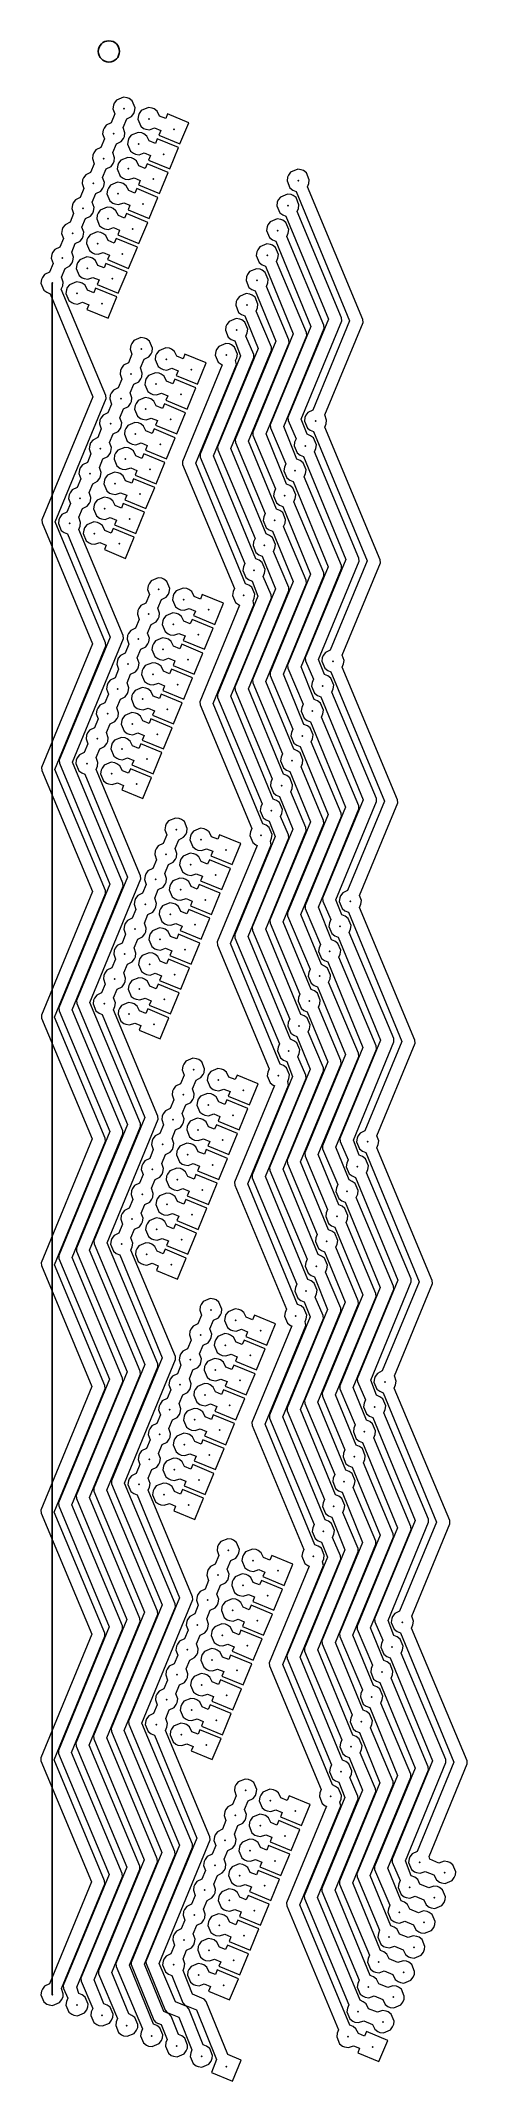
# Model space of a CAD drawing. Header units: millimetres. Extents: x 170 to 211, y 57 to 249.
import ezdxf

# ---------------------------------------------------------------- set-up
doc = ezdxf.new("R2010")
doc.units = ezdxf.units.MM
for name, color, linetype, lineweight, true_color in [('Default', 70, 'CONTINUOUS', 5, 0x7fff00), ('okvir', 7, 'CONTINUOUS', 25, 0x000000), ('tocke', 7, 'CONTINUOUS', 25, 0x000000)]:
    doc.layers.add(name, color=color, linetype=linetype, lineweight=lineweight, true_color=true_color)

msp = doc.modelspace()

# ---------------------------------------------------------------- linework, layer by layer
at = {"layer": 'Default'}
for points in [[(172.49, 64.8), (172.49, 64.8), (172.5, 65.06), (172.34, 65.55), (176.42, 75.45), (176.4, 75.73), (171.63, 87.13), (176.44, 98.79), (176.42, 99.08), (171.65, 110.48), (176.46, 122.14), (176.44, 122.43), (171.67, 133.83), (176.48, 145.49), (176.46, 145.77), (171.69, 157.18), (176.5, 168.84), (176.48, 169.12), (171.71, 180.53), (176.52, 192.19), (176.5, 192.47), (171.73, 203.88), (176.54, 215.54), (176.52, 215.82), (172.32, 225.84), (172.45, 226.16), (172.5, 226.5), (172.34, 226.98), (172.68, 227.8), (173.13, 228.03), (173.34, 228.31), (173.42, 228.5), (173.47, 228.85), (173.31, 229.33), (173.64, 230.15), (174.1, 230.38), (174.31, 230.66), (174.39, 230.85), (174.44, 231.2), (174.27, 231.68), (174.61, 232.5), (175.07, 232.72), (175.28, 233), (175.36, 233.2), (175.41, 233.54), (175.24, 234.03), (175.58, 234.85), (176.04, 235.07), (176.25, 235.35), (176.33, 235.55), (176.38, 235.89), (176.21, 236.37), (176.55, 237.2), (177.01, 237.42), (177.22, 237.7), (177.3, 237.9), (177.35, 238.24), (177.18, 238.72), (177.52, 239.54), (177.98, 239.77), (178.19, 240.05), (178.27, 240.24), (178.32, 240.59), (178.15, 241.07), (178.49, 241.89), (178.95, 242.11), (179.16, 242.4), (179.24, 242.59), (179.29, 242.94), (179.01, 243.6), (178.73, 243.81), (178.54, 243.89), (178.19, 243.94), (177.53, 243.66), (177.32, 243.38), (177.24, 243.19), (177.19, 242.84), (177.36, 242.36), (177.02, 241.54), (176.56, 241.32), (176.35, 241.03), (176.27, 240.84), (176.22, 240.49), (176.39, 240.01), (176.05, 239.19), (175.59, 238.97), (175.38, 238.69), (175.3, 238.49), (175.25, 238.15), (175.42, 237.66), (175.08, 236.84), (174.62, 236.62), (174.41, 236.34), (174.33, 236.14), (174.28, 235.8), (174.45, 235.32), (174.11, 234.49), (173.65, 234.27), (173.44, 233.99), (173.36, 233.8), (173.31, 233.45), (173.48, 232.97), (173.14, 232.15), (172.68, 231.92), (172.47, 231.64), (172.39, 231.45), (172.34, 231.1), (172.51, 230.62), (172.17, 229.8), (171.71, 229.58), (171.5, 229.3), (171.42, 229.1), (171.37, 228.75), (171.54, 228.27), (171.2, 227.45), (170.74, 227.23), (170.54, 226.95), (170.45, 226.75), (170.4, 226.41), (170.68, 225.74), (170.96, 225.54), (171.27, 225.41), (175.28, 215.69), (170.48, 204.07), (170.5, 203.79), (175.27, 192.38), (170.46, 180.72), (170.48, 180.44), (175.25, 169.03), (170.44, 157.37), (170.46, 157.09), (175.23, 145.69), (170.42, 134.02), (170.44, 133.74), (175.21, 122.34), (170.4, 110.68), (170.42, 110.39), (175.19, 98.99), (170.38, 87.33), (170.4, 87.04), (175.17, 75.64), (171.2, 66.01), (170.74, 65.79), (170.54, 65.51), (170.45, 65.31), (170.4, 64.97), (170.68, 64.31), (170.96, 64.1), (171.16, 64.02), (171.5, 63.97), (172.16, 64.24), (172.37, 64.52), (172.49, 64.8)], [(184.34, 241.54), (184.34, 241.54), (182.35, 242.36), (182.17, 241.93), (181.58, 242.17), (181.36, 242.63), (181.08, 242.84), (180.88, 242.92), (180.54, 242.97), (179.87, 242.69), (179.67, 242.41), (179.59, 242.22), (179.54, 241.87), (179.81, 241.21), (180.09, 241), (180.29, 240.92), (180.63, 240.87), (181.11, 241.04), (181.7, 240.79), (181.52, 240.36), (183.52, 239.54), (184.34, 241.54)], [(183.37, 239.19), (183.37, 239.19), (181.38, 240.01), (181.2, 239.58), (180.61, 239.82), (180.39, 240.28), (180.11, 240.49), (179.91, 240.57), (179.57, 240.62), (178.91, 240.35), (178.7, 240.07), (178.62, 239.87), (178.57, 239.52), (178.84, 238.86), (179.12, 238.65), (179.32, 238.57), (179.66, 238.52), (180.15, 238.69), (180.73, 238.45), (180.55, 238.02), (182.55, 237.19), (183.37, 239.19)], [(182.4, 236.84), (182.4, 236.84), (180.41, 237.66), (180.23, 237.23), (179.64, 237.48), (179.42, 237.93), (179.14, 238.14), (178.95, 238.22), (178.6, 238.27), (177.94, 238), (177.73, 237.72), (177.65, 237.52), (177.6, 237.18), (177.87, 236.51), (178.15, 236.31), (178.35, 236.22), (178.69, 236.17), (179.18, 236.34), (179.76, 236.1), (179.59, 235.67), (181.58, 234.85), (182.4, 236.84)], [(209.52, 76.3), (209.52, 76.3), (209.54, 76.57), (209.26, 77.23), (208.98, 77.44), (208.79, 77.52), (208.44, 77.57), (207.96, 77.4), (207.1, 77.76), (207.02, 78.02), (210.63, 86.74), (210.61, 87.03), (205.37, 99.54), (205.5, 99.85), (205.55, 100.2), (205.39, 100.68), (208.99, 109.4), (208.97, 109.69), (203.73, 122.2), (203.86, 122.51), (203.92, 122.86), (203.75, 123.34), (207.35, 132.06), (207.33, 132.35), (202.1, 144.86), (202.23, 145.17), (202.28, 145.52), (202.11, 146), (205.71, 154.72), (205.69, 155.01), (200.46, 167.52), (200.59, 167.83), (200.64, 168.17), (200.47, 168.66), (204.07, 177.38), (204.05, 177.67), (198.82, 190.18), (198.95, 190.49), (199, 190.83), (198.83, 191.32), (202.43, 200.04), (202.41, 200.32), (197.18, 212.83), (197.31, 213.15), (197.36, 213.49), (197.19, 213.97), (200.8, 222.7), (200.77, 222.98), (195.54, 235.49), (195.67, 235.81), (195.72, 236.15), (195.45, 236.82), (195.17, 237.02), (194.97, 237.1), (194.63, 237.15), (193.96, 236.88), (193.75, 236.6), (193.67, 236.4), (193.62, 236.06), (193.9, 235.39), (194.18, 235.19), (194.49, 235.06), (199.53, 222.86), (196.06, 214.44), (195.6, 214.22), (195.39, 213.94), (195.31, 213.74), (195.26, 213.4), (195.54, 212.73), (195.82, 212.53), (196.13, 212.4), (201.17, 200.2), (197.7, 191.78), (197.24, 191.56), (197.03, 191.28), (196.95, 191.08), (196.9, 190.74), (197.18, 190.08), (197.46, 189.87), (197.77, 189.74), (202.81, 177.54), (199.34, 169.12), (198.88, 168.9), (198.67, 168.62), (198.59, 168.42), (198.54, 168.08), (198.81, 167.42), (199.09, 167.21), (199.41, 167.08), (204.45, 154.88), (200.97, 146.46), (200.52, 146.24), (200.31, 145.96), (200.23, 145.77), (200.18, 145.42), (200.45, 144.76), (200.73, 144.55), (201.05, 144.42), (206.09, 132.22), (202.61, 123.81), (202.15, 123.58), (201.95, 123.3), (201.87, 123.11), (201.81, 122.76), (202.09, 122.1), (202.37, 121.89), (202.68, 121.76), (207.72, 109.56), (204.25, 101.15), (203.79, 100.92), (203.59, 100.64), (203.5, 100.45), (203.45, 100.1), (203.73, 99.44), (204.01, 99.23), (204.32, 99.1), (209.36, 86.9), (205.89, 78.49), (205.43, 78.26), (205.22, 77.98), (205.14, 77.79), (205.09, 77.44), (205.37, 76.78), (205.65, 76.57), (205.84, 76.49), (206.19, 76.44), (206.67, 76.61), (207.49, 76.27), (207.72, 75.81), (208, 75.6), (208.19, 75.52), (208.54, 75.47), (209.2, 75.75), (209.41, 76.03), (209.52, 76.3)], [(181.44, 234.49), (181.44, 234.49), (179.44, 235.32), (179.26, 234.89), (178.68, 235.13), (178.45, 235.59), (178.17, 235.79), (177.98, 235.88), (177.63, 235.93), (176.97, 235.65), (176.76, 235.37), (176.68, 235.17), (176.63, 234.83), (176.9, 234.17), (177.18, 233.96), (177.38, 233.88), (177.73, 233.83), (178.21, 233.99), (178.79, 233.75), (178.62, 233.32), (180.61, 232.5), (181.44, 234.49)], [(208.55, 73.95), (208.55, 73.95), (208.57, 74.22), (208.3, 74.88), (208.01, 75.09), (207.82, 75.17), (207.47, 75.22), (206.99, 75.06), (206.17, 75.39), (205.95, 75.85), (205.67, 76.06), (205.35, 76.19), (204.8, 77.61), (208.62, 86.88), (208.6, 87.17), (204.4, 97.19), (204.53, 97.5), (204.58, 97.85), (204.31, 98.51), (204.03, 98.72), (203.71, 98.85), (203.16, 100.27), (206.98, 109.54), (206.96, 109.83), (202.77, 119.85), (202.89, 120.16), (202.95, 120.51), (202.67, 121.17), (202.39, 121.38), (202.08, 121.51), (201.52, 122.93), (205.35, 132.2), (205.33, 132.49), (201.13, 142.51), (201.26, 142.82), (201.31, 143.17), (201.03, 143.83), (200.75, 144.04), (200.44, 144.17), (199.88, 145.59), (203.71, 154.86), (203.69, 155.15), (199.49, 165.17), (199.62, 165.48), (199.67, 165.83), (199.39, 166.49), (199.11, 166.7), (198.8, 166.83), (198.24, 168.25), (202.07, 177.52), (202.05, 177.81), (197.85, 187.83), (197.98, 188.14), (198.03, 188.49), (197.75, 189.15), (197.47, 189.36), (197.16, 189.49), (196.6, 190.91), (200.43, 200.18), (200.41, 200.46), (196.21, 210.49), (196.34, 210.8), (196.39, 211.15), (196.12, 211.81), (195.84, 212.02), (195.52, 212.15), (194.96, 213.57), (198.79, 222.84), (198.77, 223.12), (194.57, 233.15), (194.7, 233.46), (194.75, 233.8), (194.48, 234.47), (194.2, 234.68), (194, 234.76), (193.66, 234.81), (192.99, 234.53), (192.79, 234.25), (192.7, 234.05), (192.65, 233.71), (192.93, 233.05), (193.21, 232.84), (193.52, 232.71), (197.53, 223), (193.7, 213.72), (193.72, 213.44), (194.47, 211.71), (194.34, 211.4), (194.29, 211.05), (194.57, 210.39), (194.85, 210.18), (195.16, 210.05), (199.17, 200.34), (195.34, 191.06), (195.36, 190.78), (196.11, 189.05), (195.98, 188.74), (195.93, 188.39), (196.21, 187.73), (196.49, 187.52), (196.8, 187.39), (200.81, 177.68), (196.98, 168.4), (197, 168.12), (197.75, 166.39), (197.62, 166.08), (197.57, 165.73), (197.84, 165.07), (198.13, 164.86), (198.44, 164.73), (202.44, 155.02), (198.62, 145.74), (198.64, 145.46), (199.39, 143.73), (199.26, 143.42), (199.21, 143.07), (199.48, 142.41), (199.76, 142.2), (200.08, 142.07), (204.08, 132.36), (200.25, 123.08), (200.27, 122.8), (201.03, 121.07), (200.9, 120.76), (200.85, 120.41), (201.12, 119.75), (201.4, 119.54), (201.72, 119.41), (205.72, 109.7), (201.89, 100.43), (201.91, 100.14), (202.66, 98.41), (202.54, 98.1), (202.48, 97.75), (202.76, 97.09), (203.04, 96.88), (203.35, 96.75), (207.36, 87.04), (203.53, 77.77), (203.55, 77.48), (204.3, 75.75), (204.17, 75.44), (204.12, 75.09), (204.4, 74.43), (204.68, 74.22), (204.87, 74.14), (205.22, 74.09), (205.7, 74.26), (206.52, 73.92), (206.75, 73.46), (207.03, 73.25), (207.22, 73.17), (207.57, 73.12), (208.23, 73.4), (208.44, 73.68), (208.55, 73.95)], [(180.47, 232.14), (180.47, 232.14), (178.47, 232.97), (178.29, 232.54), (177.71, 232.78), (177.48, 233.24), (177.2, 233.45), (177.01, 233.53), (176.66, 233.58), (176, 233.3), (175.79, 233.02), (175.71, 232.83), (175.66, 232.48), (175.93, 231.82), (176.22, 231.61), (176.41, 231.53), (176.76, 231.48), (177.24, 231.65), (177.82, 231.4), (177.65, 230.97), (179.64, 230.15), (180.47, 232.14)], [(179.5, 229.8), (179.5, 229.8), (177.5, 230.62), (177.32, 230.19), (176.74, 230.43), (176.51, 230.89), (176.23, 231.1), (176.04, 231.18), (175.69, 231.23), (175.03, 230.95), (174.82, 230.67), (174.74, 230.48), (174.69, 230.13), (174.97, 229.47), (175.25, 229.26), (175.44, 229.18), (175.79, 229.13), (176.27, 229.3), (176.86, 229.06), (176.68, 228.63), (178.67, 227.8), (179.5, 229.8)], [(207.58, 71.61), (207.58, 71.61), (207.6, 71.87), (207.33, 72.54), (207.05, 72.74), (206.85, 72.82), (206.5, 72.88), (206.02, 72.71), (205.2, 73.05), (204.98, 73.5), (204.7, 73.71), (204.38, 73.84), (203.14, 76.92), (206.96, 86.2), (206.94, 86.48), (203.44, 94.84), (203.56, 95.16), (203.62, 95.5), (203.34, 96.16), (203.06, 96.37), (202.75, 96.5), (201.5, 99.58), (205.33, 108.85), (205.31, 109.14), (201.8, 117.5), (201.93, 117.81), (201.98, 118.16), (201.7, 118.82), (201.42, 119.03), (201.11, 119.16), (199.86, 122.24), (203.69, 131.51), (203.67, 131.8), (200.16, 140.16), (200.29, 140.47), (200.34, 140.82), (200.06, 141.48), (199.78, 141.69), (199.47, 141.82), (198.22, 144.9), (202.05, 154.17), (202.03, 154.46), (198.52, 162.82), (198.65, 163.13), (198.7, 163.48), (198.42, 164.14), (198.14, 164.35), (197.83, 164.48), (196.58, 167.56), (200.41, 176.83), (200.39, 177.12), (196.88, 185.48), (197.01, 185.79), (197.06, 186.14), (196.79, 186.8), (196.5, 187.01), (196.19, 187.14), (194.94, 190.22), (198.77, 199.49), (198.75, 199.78), (195.24, 208.14), (195.37, 208.45), (195.42, 208.8), (195.15, 209.46), (194.87, 209.67), (194.55, 209.8), (193.31, 212.88), (197.13, 222.15), (197.11, 222.43), (193.6, 230.8), (193.73, 231.11), (193.78, 231.46), (193.51, 232.12), (193.23, 232.33), (193.03, 232.41), (192.69, 232.46), (192.02, 232.18), (191.82, 231.9), (191.74, 231.71), (191.68, 231.36), (191.96, 230.7), (192.24, 230.49), (192.55, 230.36), (195.87, 222.31), (192.04, 213.03), (192.06, 212.75), (193.5, 209.36), (193.37, 209.05), (193.32, 208.7), (193.6, 208.04), (193.88, 207.83), (194.19, 207.7), (197.51, 199.65), (193.68, 190.37), (193.7, 190.09), (195.14, 186.7), (195.01, 186.39), (194.96, 186.04), (195.24, 185.38), (195.52, 185.17), (195.83, 185.04), (199.15, 176.99), (195.32, 167.71), (195.34, 167.43), (196.78, 164.04), (196.65, 163.73), (196.6, 163.38), (196.88, 162.72), (197.16, 162.51), (197.47, 162.38), (200.79, 154.33), (196.96, 145.05), (196.98, 144.77), (198.42, 141.38), (198.29, 141.07), (198.24, 140.72), (198.51, 140.06), (198.79, 139.85), (199.11, 139.72), (202.42, 131.67), (198.6, 122.4), (198.62, 122.11), (200.06, 118.72), (199.93, 118.41), (199.88, 118.07), (200.15, 117.4), (200.43, 117.19), (200.75, 117.07), (204.06, 109.01), (200.23, 99.74), (200.25, 99.45), (201.7, 96.06), (201.57, 95.75), (201.52, 95.41), (201.79, 94.74), (202.07, 94.54), (202.38, 94.41), (205.7, 86.35), (201.87, 77.08), (201.89, 76.79), (203.33, 73.41), (203.2, 73.09), (203.15, 72.75), (203.43, 72.08), (203.71, 71.88), (203.91, 71.8), (204.25, 71.74), (204.73, 71.91), (205.55, 71.57), (205.78, 71.11), (206.06, 70.91), (206.25, 70.83), (206.6, 70.77), (207.26, 71.05), (207.47, 71.33), (207.58, 71.61)], [(206.61, 69.26), (206.61, 69.26), (206.63, 69.52), (206.36, 70.19), (206.08, 70.4), (205.88, 70.48), (205.54, 70.53), (205.05, 70.36), (204.23, 70.7), (204.01, 71.16), (203.73, 71.36), (203.42, 71.49), (201.48, 76.23), (205.31, 85.51), (205.29, 85.79), (202.47, 92.49), (202.6, 92.81), (202.65, 93.15), (202.37, 93.82), (202.09, 94.02), (201.78, 94.15), (199.84, 98.89), (203.67, 108.17), (203.65, 108.45), (200.83, 115.15), (200.96, 115.47), (201.01, 115.81), (200.73, 116.48), (200.45, 116.68), (200.14, 116.81), (198.2, 121.55), (202.03, 130.82), (202.01, 131.11), (199.19, 137.81), (199.32, 138.13), (199.37, 138.47), (199.09, 139.13), (198.81, 139.34), (198.5, 139.47), (196.56, 144.21), (200.39, 153.48), (200.37, 153.77), (197.55, 160.47), (197.68, 160.79), (197.73, 161.13), (197.45, 161.79), (197.17, 162), (196.86, 162.13), (194.92, 166.87), (198.75, 176.14), (198.73, 176.43), (195.91, 183.13), (196.04, 183.44), (196.09, 183.79), (195.82, 184.45), (195.54, 184.66), (195.22, 184.79), (193.29, 189.53), (197.11, 198.8), (197.09, 199.09), (194.27, 205.79), (194.4, 206.1), (194.45, 206.45), (194.18, 207.11), (193.9, 207.32), (193.58, 207.45), (191.65, 212.19), (195.48, 221.46), (195.45, 221.74), (192.63, 228.45), (192.76, 228.76), (192.82, 229.11), (192.54, 229.77), (192.26, 229.98), (192.06, 230.06), (191.72, 230.11), (191.05, 229.84), (190.85, 229.55), (190.77, 229.36), (190.72, 229.01), (190.99, 228.35), (191.27, 228.14), (191.58, 228.01), (194.21, 221.62), (190.38, 212.34), (190.4, 212.06), (192.53, 207.01), (192.4, 206.7), (192.35, 206.35), (192.63, 205.69), (192.91, 205.48), (193.22, 205.35), (195.85, 198.96), (192.02, 189.68), (192.04, 189.4), (194.17, 184.35), (194.04, 184.04), (193.99, 183.7), (194.27, 183.03), (194.55, 182.82), (194.86, 182.7), (197.49, 176.3), (193.66, 167.02), (193.68, 166.74), (195.81, 161.69), (195.68, 161.38), (195.63, 161.04), (195.91, 160.37), (196.19, 160.17), (196.5, 160.04), (199.13, 153.64), (195.3, 144.37), (195.32, 144.08), (197.45, 139.04), (197.32, 138.72), (197.27, 138.38), (197.54, 137.71), (197.83, 137.51), (198.14, 137.38), (200.77, 130.98), (196.94, 121.71), (196.96, 121.42), (199.09, 116.38), (198.96, 116.06), (198.91, 115.72), (199.18, 115.05), (199.46, 114.85), (199.78, 114.72), (202.4, 108.32), (198.58, 99.05), (198.6, 98.76), (200.73, 93.72), (200.6, 93.4), (200.55, 93.06), (200.82, 92.39), (201.1, 92.19), (201.42, 92.06), (204.04, 85.66), (200.21, 76.39), (200.23, 76.1), (202.36, 71.06), (202.24, 70.74), (202.18, 70.4), (202.46, 69.74), (202.74, 69.53), (202.94, 69.45), (203.28, 69.4), (203.76, 69.56), (204.59, 69.22), (204.81, 68.77), (205.09, 68.56), (205.28, 68.48), (205.63, 68.43), (206.29, 68.7), (206.5, 68.98), (206.61, 69.26)], [(178.53, 227.45), (178.53, 227.45), (176.53, 228.27), (176.35, 227.84), (175.77, 228.08), (175.54, 228.54), (175.26, 228.75), (175.07, 228.83), (174.72, 228.88), (174.06, 228.61), (173.85, 228.33), (173.77, 228.13), (173.72, 227.78), (174, 227.12), (174.28, 226.91), (174.47, 226.83), (174.82, 226.78), (175.3, 226.95), (175.89, 226.71), (175.71, 226.28), (177.7, 225.45), (178.53, 227.45)], [(205.64, 66.91), (205.64, 66.91), (205.66, 67.18), (205.39, 67.84), (205.11, 68.05), (204.91, 68.13), (204.57, 68.18), (204.08, 68.01), (203.26, 68.35), (203.04, 68.81), (202.76, 69.02), (202.45, 69.15), (199.82, 75.54), (203.65, 84.82), (203.63, 85.1), (201.5, 90.15), (201.63, 90.46), (201.68, 90.81), (201.4, 91.47), (201.12, 91.68), (200.81, 91.81), (198.18, 98.2), (202.01, 107.48), (201.99, 107.76), (199.86, 112.81), (199.99, 113.12), (200.04, 113.46), (199.76, 114.13), (199.48, 114.34), (199.17, 114.46), (196.54, 120.86), (200.37, 130.14), (200.35, 130.42), (198.22, 135.47), (198.35, 135.78), (198.4, 136.12), (198.12, 136.79), (197.84, 136.99), (197.53, 137.12), (194.9, 143.52), (198.73, 152.79), (198.71, 153.08), (196.58, 158.12), (196.71, 158.44), (196.76, 158.78), (196.49, 159.45), (196.21, 159.65), (195.89, 159.78), (193.27, 166.18), (197.09, 175.45), (197.07, 175.74), (194.94, 180.78), (195.07, 181.1), (195.12, 181.44), (194.85, 182.11), (194.57, 182.31), (194.25, 182.44), (191.63, 188.84), (195.46, 198.11), (195.43, 198.4), (193.3, 203.44), (193.43, 203.76), (193.48, 204.1), (193.21, 204.77), (192.93, 204.97), (192.62, 205.1), (189.99, 211.5), (193.82, 220.77), (193.8, 221.06), (191.67, 226.1), (191.8, 226.42), (191.85, 226.76), (191.57, 227.42), (191.29, 227.63), (191.09, 227.71), (190.75, 227.76), (190.09, 227.49), (189.88, 227.21), (189.8, 227.01), (189.75, 226.67), (190.02, 226), (190.3, 225.8), (190.62, 225.67), (192.55, 220.93), (188.72, 211.65), (188.75, 211.37), (191.56, 204.67), (191.44, 204.35), (191.38, 204.01), (191.66, 203.34), (191.94, 203.14), (192.25, 203.01), (194.19, 198.27), (190.36, 188.99), (190.38, 188.71), (193.2, 182.01), (193.07, 181.69), (193.02, 181.35), (193.3, 180.68), (193.58, 180.48), (193.89, 180.35), (195.83, 175.61), (192, 166.34), (192.02, 166.05), (194.84, 159.35), (194.71, 159.03), (194.66, 158.69), (194.94, 158.02), (195.22, 157.82), (195.53, 157.69), (197.47, 152.95), (193.64, 143.68), (193.66, 143.39), (196.48, 136.69), (196.35, 136.37), (196.3, 136.03), (196.58, 135.37), (196.86, 135.16), (197.17, 135.03), (199.11, 130.29), (195.28, 121.02), (195.3, 120.73), (198.12, 114.03), (197.99, 113.71), (197.94, 113.37), (198.21, 112.71), (198.49, 112.5), (198.81, 112.37), (200.75, 107.63), (196.92, 98.36), (196.94, 98.07), (199.76, 91.37), (199.63, 91.06), (199.58, 90.71), (199.85, 90.05), (200.13, 89.84), (200.45, 89.71), (202.38, 84.97), (198.56, 75.7), (198.58, 75.41), (201.4, 68.71), (201.27, 68.4), (201.22, 68.05), (201.49, 67.39), (201.77, 67.18), (201.97, 67.1), (202.31, 67.05), (202.79, 67.22), (203.62, 66.88), (203.84, 66.42), (204.12, 66.21), (204.32, 66.13), (204.66, 66.08), (205.32, 66.36), (205.53, 66.64), (205.64, 66.91)], [(177.56, 225.1), (177.56, 225.1), (175.56, 225.93), (175.39, 225.49), (174.8, 225.74), (174.58, 226.2), (174.3, 226.4), (174.1, 226.48), (173.75, 226.53), (173.09, 226.26), (172.88, 225.98), (172.8, 225.78), (172.75, 225.44), (173.03, 224.77), (173.31, 224.57), (173.5, 224.49), (173.85, 224.43), (174.33, 224.6), (174.92, 224.36), (174.74, 223.93), (176.74, 223.11), (177.56, 225.1)], [(204.68, 64.56), (204.68, 64.56), (204.69, 64.83), (204.42, 65.49), (204.14, 65.7), (203.94, 65.78), (203.6, 65.83), (203.12, 65.66), (202.29, 66), (202.07, 66.46), (201.79, 66.67), (201.48, 66.8), (198.16, 74.85), (201.99, 84.13), (201.97, 84.41), (200.53, 87.8), (200.66, 88.11), (200.71, 88.46), (200.43, 89.12), (200.15, 89.33), (199.84, 89.46), (196.52, 97.51), (200.35, 106.79), (200.33, 107.07), (198.89, 110.46), (199.02, 110.77), (199.07, 111.12), (198.79, 111.78), (198.51, 111.99), (198.2, 112.12), (194.88, 120.17), (198.71, 129.45), (198.69, 129.73), (197.25, 133.12), (197.38, 133.43), (197.43, 133.78), (197.16, 134.44), (196.87, 134.65), (196.56, 134.78), (193.25, 142.83), (197.07, 152.11), (197.05, 152.39), (195.61, 155.78), (195.74, 156.09), (195.79, 156.44), (195.52, 157.1), (195.24, 157.31), (194.92, 157.44), (191.61, 165.49), (195.44, 174.76), (195.41, 175.05), (193.97, 178.44), (194.1, 178.75), (194.15, 179.09), (193.88, 179.76), (193.6, 179.97), (193.28, 180.09), (189.97, 188.15), (193.8, 197.42), (193.78, 197.71), (192.34, 201.1), (192.46, 201.41), (192.52, 201.75), (192.24, 202.42), (191.96, 202.62), (191.65, 202.75), (188.33, 210.81), (192.16, 220.08), (192.14, 220.37), (190.7, 223.75), (190.83, 224.07), (190.88, 224.41), (190.6, 225.08), (190.32, 225.28), (190.12, 225.36), (189.78, 225.42), (189.12, 225.14), (188.91, 224.86), (188.83, 224.66), (188.78, 224.32), (189.05, 223.65), (189.33, 223.45), (189.65, 223.32), (190.89, 220.24), (187.07, 210.96), (187.09, 210.68), (190.6, 202.32), (190.47, 202), (190.42, 201.66), (190.69, 201), (190.97, 200.79), (191.28, 200.66), (192.53, 197.58), (188.7, 188.31), (188.73, 188.02), (192.23, 179.66), (192.1, 179.34), (192.05, 179), (192.33, 178.34), (192.61, 178.13), (192.92, 178), (194.17, 174.92), (190.34, 165.65), (190.36, 165.36), (193.87, 157), (193.74, 156.69), (193.69, 156.34), (193.97, 155.68), (194.25, 155.47), (194.56, 155.34), (195.81, 152.26), (191.98, 142.99), (192, 142.7), (195.51, 134.34), (195.38, 134.03), (195.33, 133.68), (195.61, 133.02), (195.89, 132.81), (196.2, 132.68), (197.45, 129.6), (193.62, 120.33), (193.64, 120.04), (197.15, 111.68), (197.02, 111.37), (196.97, 111.02), (197.25, 110.36), (197.53, 110.15), (197.84, 110.02), (199.09, 106.94), (195.26, 97.67), (195.28, 97.38), (198.79, 89.02), (198.66, 88.71), (198.61, 88.36), (198.88, 87.7), (199.16, 87.49), (199.48, 87.36), (200.73, 84.28), (196.9, 75.01), (196.92, 74.73), (200.43, 66.36), (200.3, 66.05), (200.25, 65.7), (200.52, 65.04), (200.8, 64.83), (201, 64.75), (201.34, 64.7), (201.83, 64.87), (202.65, 64.53), (202.87, 64.07), (203.15, 63.86), (203.35, 63.78), (203.69, 63.73), (204.36, 64.01), (204.56, 64.29), (204.68, 64.56)], [(203.71, 62.21), (203.71, 62.21), (203.73, 62.48), (203.45, 63.14), (203.17, 63.35), (202.97, 63.43), (202.63, 63.48), (202.15, 63.32), (201.32, 63.66), (201.1, 64.11), (200.82, 64.32), (200.51, 64.45), (196.5, 74.16), (200.33, 83.44), (200.31, 83.72), (199.56, 85.45), (199.69, 85.76), (199.74, 86.11), (199.46, 86.77), (199.18, 86.98), (198.87, 87.11), (194.86, 96.82), (198.69, 106.1), (198.67, 106.38), (197.92, 108.11), (198.05, 108.42), (198.1, 108.77), (197.82, 109.43), (197.54, 109.64), (197.23, 109.77), (193.23, 119.48), (197.05, 128.76), (197.03, 129.04), (196.28, 130.77), (196.41, 131.08), (196.46, 131.43), (196.19, 132.09), (195.91, 132.3), (195.59, 132.43), (191.59, 142.14), (195.42, 151.42), (195.39, 151.7), (194.64, 153.43), (194.77, 153.74), (194.82, 154.09), (194.55, 154.75), (194.27, 154.96), (193.95, 155.09), (189.95, 164.8), (193.78, 174.08), (193.76, 174.36), (193, 176.09), (193.13, 176.4), (193.18, 176.75), (192.91, 177.41), (192.63, 177.62), (192.32, 177.75), (188.31, 187.46), (192.14, 196.73), (192.12, 197.02), (191.37, 198.75), (191.5, 199.06), (191.55, 199.41), (191.27, 200.07), (190.99, 200.28), (190.68, 200.41), (186.67, 210.12), (190.5, 219.39), (190.48, 219.68), (189.73, 221.41), (189.86, 221.72), (189.91, 222.07), (189.63, 222.73), (189.35, 222.94), (189.16, 223.02), (188.81, 223.07), (188.15, 222.79), (187.94, 222.51), (187.86, 222.32), (187.81, 221.97), (188.08, 221.31), (188.36, 221.1), (188.68, 220.97), (189.24, 219.55), (185.41, 210.27), (185.43, 209.99), (189.63, 199.97), (189.5, 199.66), (189.45, 199.31), (189.72, 198.65), (190, 198.44), (190.32, 198.31), (190.87, 196.89), (187.05, 187.62), (187.07, 187.33), (191.26, 177.31), (191.14, 177), (191.08, 176.65), (191.36, 175.99), (191.64, 175.78), (191.95, 175.65), (192.51, 174.23), (188.68, 164.96), (188.71, 164.67), (192.9, 154.65), (192.77, 154.34), (192.72, 153.99), (193, 153.33), (193.28, 153.12), (193.59, 152.99), (194.15, 151.57), (190.32, 142.3), (190.34, 142.01), (194.54, 131.99), (194.41, 131.68), (194.36, 131.33), (194.64, 130.67), (194.92, 130.46), (195.23, 130.33), (195.79, 128.91), (191.96, 119.64), (191.98, 119.35), (196.18, 109.33), (196.05, 109.02), (196, 108.67), (196.28, 108.01), (196.56, 107.8), (196.87, 107.67), (197.43, 106.25), (193.6, 96.98), (193.62, 96.7), (197.82, 86.67), (197.69, 86.36), (197.64, 86.01), (197.91, 85.35), (198.2, 85.14), (198.51, 85.01), (199.07, 83.59), (195.24, 74.32), (195.26, 74.04), (199.46, 64.01), (199.33, 63.7), (199.28, 63.36), (199.55, 62.69), (199.83, 62.48), (200.03, 62.4), (200.37, 62.35), (200.86, 62.52), (201.68, 62.18), (201.9, 61.72), (202.18, 61.52), (202.38, 61.43), (202.72, 61.38), (203.39, 61.66), (203.59, 61.94), (203.71, 62.21)], [(174.83, 63.83), (174.83, 63.83), (174.85, 64.09), (174.58, 64.76), (174.3, 64.97), (173.98, 65.09), (173.77, 65.69), (178.08, 76.13), (178.06, 76.42), (173.29, 87.82), (178.1, 99.48), (178.08, 99.77), (173.31, 111.17), (178.12, 122.83), (178.1, 123.12), (173.33, 134.52), (178.14, 146.18), (178.12, 146.46), (173.35, 157.87), (178.16, 169.53), (178.14, 169.81), (173.37, 181.22), (178.18, 192.88), (178.16, 193.16), (173.96, 203.18), (174.09, 203.5), (174.14, 203.84), (173.97, 204.32), (174.31, 205.14), (174.77, 205.37), (174.98, 205.65), (175.06, 205.84), (175.11, 206.19), (174.94, 206.67), (175.28, 207.49), (175.74, 207.72), (175.95, 208), (176.03, 208.19), (176.08, 208.54), (175.91, 209.02), (176.25, 209.84), (176.71, 210.06), (176.92, 210.34), (177, 210.54), (177.05, 210.89), (176.88, 211.37), (177.22, 212.19), (177.68, 212.41), (177.89, 212.69), (177.97, 212.89), (178.02, 213.23), (177.85, 213.71), (178.19, 214.54), (178.65, 214.76), (178.86, 215.04), (178.94, 215.24), (178.99, 215.58), (178.82, 216.06), (179.16, 216.88), (179.62, 217.11), (179.83, 217.39), (179.91, 217.58), (179.96, 217.93), (179.79, 218.41), (180.13, 219.23), (180.59, 219.46), (180.79, 219.74), (180.88, 219.93), (180.93, 220.28), (180.65, 220.94), (180.37, 221.15), (180.17, 221.23), (179.83, 221.28), (179.17, 221), (178.96, 220.72), (178.88, 220.53), (178.83, 220.18), (178.99, 219.7), (178.65, 218.88), (178.2, 218.66), (177.99, 218.38), (177.91, 218.18), (177.86, 217.83), (178.02, 217.35), (177.69, 216.53), (177.23, 216.31), (177.02, 216.03), (176.94, 215.83), (176.89, 215.49), (177.06, 215), (176.72, 214.18), (176.26, 213.96), (176.05, 213.68), (175.97, 213.48), (175.92, 213.14), (176.09, 212.66), (175.75, 211.84), (175.29, 211.61), (175.08, 211.33), (175, 211.14), (174.95, 210.79), (175.12, 210.31), (174.78, 209.49), (174.32, 209.26), (174.11, 208.98), (174.03, 208.79), (173.98, 208.44), (174.15, 207.96), (173.81, 207.14), (173.35, 206.92), (173.14, 206.64), (173.06, 206.44), (173.01, 206.09), (173.18, 205.61), (172.84, 204.79), (172.38, 204.57), (172.17, 204.29), (172.09, 204.09), (172.04, 203.75), (172.32, 203.08), (172.6, 202.88), (172.91, 202.75), (176.92, 193.03), (172.12, 181.41), (172.14, 181.13), (176.91, 169.72), (172.1, 158.06), (172.12, 157.78), (176.89, 146.38), (172.08, 134.71), (172.1, 134.43), (176.87, 123.03), (172.06, 111.37), (172.08, 111.08), (176.85, 99.68), (172.04, 88.02), (172.06, 87.73), (176.83, 76.33), (172.5, 65.84), (172.52, 65.56), (172.93, 64.66), (172.8, 64.35), (172.75, 64), (173.03, 63.34), (173.31, 63.13), (173.5, 63.05), (173.85, 63), (174.51, 63.27), (174.72, 63.55), (174.83, 63.83)], [(185.98, 218.88), (185.98, 218.88), (183.99, 219.7), (183.81, 219.27), (183.22, 219.51), (183, 219.97), (182.72, 220.18), (182.52, 220.26), (182.18, 220.31), (181.51, 220.03), (181.31, 219.75), (181.22, 219.56), (181.17, 219.21), (181.45, 218.55), (181.73, 218.34), (181.93, 218.26), (182.27, 218.21), (182.75, 218.38), (183.34, 218.14), (183.16, 217.71), (185.16, 216.88), (185.98, 218.88)], [(203.12, 60.67), (203.12, 60.67), (201.12, 61.5), (200.94, 61.07), (200.36, 61.31), (200.13, 61.77), (199.85, 61.97), (199.54, 62.1), (194.84, 73.47), (198.69, 82.79), (198.61, 83.14), (198.72, 83.42), (198.77, 83.76), (198.49, 84.43), (198.21, 84.63), (197.9, 84.76), (193.21, 96.13), (197.05, 105.45), (196.97, 105.8), (197.08, 106.08), (197.13, 106.42), (196.86, 107.08), (196.57, 107.29), (196.26, 107.42), (191.57, 118.79), (195.41, 128.11), (195.33, 128.46), (195.44, 128.73), (195.49, 129.08), (195.22, 129.74), (194.94, 129.95), (194.62, 130.08), (189.93, 141.45), (193.77, 150.77), (193.69, 151.12), (193.8, 151.39), (193.85, 151.74), (193.58, 152.4), (193.3, 152.61), (192.98, 152.74), (188.29, 164.11), (192.13, 173.42), (192.05, 173.78), (192.16, 174.05), (192.22, 174.4), (191.94, 175.06), (191.66, 175.27), (191.35, 175.4), (186.65, 186.77), (190.5, 196.08), (190.41, 196.44), (190.53, 196.71), (190.58, 197.06), (190.3, 197.72), (190.02, 197.93), (189.71, 198.06), (185.01, 209.43), (188.86, 218.74), (188.77, 219.1), (188.89, 219.37), (188.94, 219.72), (188.66, 220.38), (188.38, 220.59), (188.19, 220.67), (187.84, 220.72), (187.18, 220.44), (186.97, 220.16), (186.89, 219.97), (186.84, 219.62), (187.11, 218.96), (187.4, 218.75), (187.51, 218.7), (183.75, 209.59), (183.77, 209.3), (188.66, 197.62), (188.53, 197.31), (188.48, 196.96), (188.75, 196.3), (189.03, 196.09), (189.15, 196.04), (185.39, 186.93), (185.41, 186.64), (190.3, 174.96), (190.17, 174.65), (190.12, 174.3), (190.39, 173.64), (190.67, 173.43), (190.79, 173.38), (187.03, 164.27), (187.05, 163.98), (191.93, 152.3), (191.81, 151.99), (191.75, 151.64), (192.03, 150.98), (192.31, 150.77), (192.43, 150.73), (188.66, 141.61), (188.69, 141.32), (193.57, 129.64), (193.44, 129.33), (193.39, 128.99), (193.67, 128.32), (193.95, 128.11), (194.07, 128.07), (190.3, 118.95), (190.32, 118.67), (195.21, 106.98), (195.08, 106.67), (195.03, 106.33), (195.31, 105.66), (195.59, 105.46), (195.71, 105.41), (191.94, 96.29), (191.96, 96.01), (196.85, 84.33), (196.72, 84.01), (196.67, 83.67), (196.95, 83), (197.23, 82.8), (197.34, 82.75), (193.58, 73.63), (193.6, 73.35), (198.49, 61.67), (198.36, 61.35), (198.31, 61.01), (198.58, 60.34), (198.86, 60.14), (199.06, 60.06), (199.41, 60), (199.89, 60.17), (200.47, 59.93), (200.3, 59.5), (202.29, 58.68), (203.12, 60.67)], [(185.01, 216.53), (185.01, 216.53), (183.02, 217.35), (182.84, 216.92), (182.25, 217.16), (182.03, 217.62), (181.75, 217.83), (181.55, 217.91), (181.21, 217.96), (180.54, 217.69), (180.34, 217.41), (180.26, 217.21), (180.2, 216.86), (180.48, 216.2), (180.76, 215.99), (180.96, 215.91), (181.3, 215.86), (181.78, 216.03), (182.37, 215.79), (182.19, 215.36), (184.19, 214.53), (185.01, 216.53)], [(184.04, 214.18), (184.04, 214.18), (182.05, 215.01), (181.87, 214.57), (181.28, 214.82), (181.06, 215.28), (180.78, 215.48), (180.58, 215.56), (180.24, 215.61), (179.57, 215.34), (179.37, 215.06), (179.29, 214.86), (179.24, 214.52), (179.51, 213.85), (179.79, 213.65), (179.99, 213.57), (180.33, 213.51), (180.81, 213.68), (181.4, 213.44), (181.22, 213.01), (183.22, 212.19), (184.04, 214.18)], [(183.07, 211.83), (183.07, 211.83), (181.08, 212.66), (180.9, 212.23), (180.31, 212.47), (180.09, 212.93), (179.81, 213.14), (179.61, 213.22), (179.27, 213.27), (178.61, 212.99), (178.4, 212.71), (178.32, 212.51), (178.27, 212.17), (178.54, 211.51), (178.82, 211.3), (179.02, 211.22), (179.36, 211.17), (179.85, 211.33), (180.43, 211.09), (180.25, 210.66), (182.25, 209.84), (183.07, 211.83)], [(182.1, 209.49), (182.1, 209.49), (180.11, 210.31), (179.93, 209.88), (179.34, 210.12), (179.12, 210.58), (178.84, 210.79), (178.65, 210.87), (178.3, 210.92), (177.64, 210.64), (177.43, 210.36), (177.35, 210.17), (177.3, 209.82), (177.57, 209.16), (177.85, 208.95), (178.05, 208.87), (178.39, 208.82), (178.88, 208.99), (179.46, 208.74), (179.29, 208.31), (181.28, 207.49), (182.1, 209.49)], [(181.14, 207.14), (181.14, 207.14), (179.14, 207.96), (178.96, 207.53), (178.38, 207.77), (178.15, 208.23), (177.87, 208.44), (177.68, 208.52), (177.33, 208.57), (176.67, 208.3), (176.46, 208.01), (176.38, 207.82), (176.33, 207.47), (176.6, 206.81), (176.88, 206.6), (177.08, 206.52), (177.43, 206.47), (177.91, 206.64), (178.49, 206.4), (178.32, 205.97), (180.31, 205.14), (181.14, 207.14)], [(180.17, 204.79), (180.17, 204.79), (178.17, 205.61), (177.99, 205.18), (177.41, 205.43), (177.18, 205.88), (176.9, 206.09), (176.71, 206.17), (176.36, 206.22), (175.7, 205.95), (175.49, 205.67), (175.41, 205.47), (175.36, 205.13), (175.63, 204.46), (175.92, 204.25), (176.11, 204.17), (176.46, 204.12), (176.94, 204.29), (177.52, 204.05), (177.35, 203.62), (179.34, 202.79), (180.17, 204.79)], [(179.2, 202.44), (179.2, 202.44), (177.2, 203.27), (177.02, 202.84), (176.44, 203.08), (176.21, 203.54), (175.93, 203.74), (175.74, 203.82), (175.39, 203.88), (174.73, 203.6), (174.52, 203.32), (174.44, 203.12), (174.39, 202.78), (174.67, 202.11), (174.95, 201.91), (175.14, 201.83), (175.49, 201.78), (175.97, 201.94), (176.56, 201.7), (176.38, 201.27), (178.37, 200.45), (179.2, 202.44)], [(177.18, 62.86), (177.18, 62.86), (177.2, 63.13), (176.92, 63.79), (176.64, 64), (176.33, 64.13), (175.43, 66.38), (179.74, 76.82), (179.72, 77.11), (174.95, 88.51), (179.76, 100.17), (179.74, 100.46), (174.97, 111.86), (179.78, 123.52), (179.76, 123.8), (174.99, 135.21), (179.8, 146.87), (179.78, 147.15), (175.01, 158.56), (179.82, 170.22), (179.8, 170.5), (175.6, 180.52), (175.73, 180.84), (175.78, 181.18), (175.61, 181.66), (175.95, 182.49), (176.41, 182.71), (176.62, 182.99), (176.7, 183.19), (176.75, 183.53), (176.58, 184.01), (176.92, 184.83), (177.38, 185.06), (177.59, 185.34), (177.67, 185.53), (177.72, 185.88), (177.55, 186.36), (177.89, 187.18), (178.35, 187.4), (178.56, 187.69), (178.64, 187.88), (178.69, 188.23), (178.52, 188.71), (178.86, 189.53), (179.32, 189.75), (179.53, 190.03), (179.61, 190.23), (179.66, 190.57), (179.49, 191.06), (179.83, 191.88), (180.29, 192.1), (180.49, 192.38), (180.58, 192.58), (180.63, 192.92), (180.46, 193.4), (180.8, 194.22), (181.26, 194.45), (181.46, 194.73), (181.54, 194.92), (181.6, 195.27), (181.43, 195.75), (181.77, 196.57), (182.23, 196.8), (182.43, 197.08), (182.51, 197.27), (182.56, 197.62), (182.29, 198.28), (182.01, 198.49), (181.81, 198.57), (181.47, 198.62), (180.8, 198.34), (180.6, 198.06), (180.52, 197.87), (180.46, 197.52), (180.63, 197.04), (180.29, 196.22), (179.83, 196), (179.63, 195.72), (179.55, 195.52), (179.5, 195.17), (179.66, 194.69), (179.32, 193.87), (178.87, 193.65), (178.66, 193.37), (178.58, 193.17), (178.53, 192.83), (178.69, 192.35), (178.35, 191.52), (177.9, 191.3), (177.69, 191.02), (177.61, 190.82), (177.56, 190.48), (177.72, 190), (177.39, 189.18), (176.93, 188.95), (176.72, 188.67), (176.64, 188.48), (176.59, 188.13), (176.76, 187.65), (176.42, 186.83), (175.96, 186.61), (175.75, 186.32), (175.67, 186.13), (175.62, 185.78), (175.79, 185.3), (175.45, 184.48), (174.99, 184.26), (174.78, 183.98), (174.7, 183.78), (174.65, 183.44), (174.82, 182.95), (174.48, 182.13), (174.02, 181.91), (173.81, 181.63), (173.73, 181.43), (173.68, 181.09), (173.96, 180.42), (174.24, 180.22), (174.55, 180.09), (178.56, 170.37), (173.76, 158.75), (173.78, 158.47), (178.55, 147.06), (173.74, 135.4), (173.76, 135.12), (178.53, 123.72), (173.72, 112.05), (173.74, 111.77), (178.51, 100.37), (173.7, 88.71), (173.72, 88.42), (178.49, 77.02), (174.16, 66.53), (174.18, 66.25), (175.28, 63.69), (175.15, 63.38), (175.1, 63.03), (175.38, 62.37), (175.66, 62.16), (175.85, 62.08), (176.2, 62.03), (176.86, 62.3), (177.07, 62.58), (177.18, 62.86)], [(187.62, 196.22), (187.62, 196.22), (185.62, 197.04), (185.45, 196.61), (184.86, 196.85), (184.64, 197.31), (184.36, 197.52), (184.16, 197.6), (183.81, 197.65), (183.15, 197.38), (182.94, 197.09), (182.86, 196.9), (182.81, 196.55), (183.09, 195.89), (183.37, 195.68), (183.56, 195.6), (183.91, 195.55), (184.39, 195.72), (184.98, 195.48), (184.8, 195.05), (186.8, 194.22), (187.62, 196.22)], [(186.65, 193.87), (186.65, 193.87), (184.66, 194.69), (184.48, 194.26), (183.89, 194.51), (183.67, 194.96), (183.39, 195.17), (183.19, 195.25), (182.85, 195.3), (182.18, 195.03), (181.97, 194.75), (181.89, 194.55), (181.84, 194.21), (182.12, 193.54), (182.4, 193.33), (182.6, 193.25), (182.94, 193.2), (183.42, 193.37), (184.01, 193.13), (183.83, 192.7), (185.83, 191.87), (186.65, 193.87)], [(185.68, 191.52), (185.68, 191.52), (183.69, 192.35), (183.51, 191.92), (182.92, 192.16), (182.7, 192.62), (182.42, 192.82), (182.22, 192.9), (181.88, 192.96), (181.21, 192.68), (181.01, 192.4), (180.93, 192.2), (180.87, 191.86), (181.15, 191.19), (181.43, 190.99), (181.63, 190.91), (181.97, 190.86), (182.45, 191.02), (183.04, 190.78), (182.86, 190.35), (184.86, 189.53), (185.68, 191.52)], [(184.71, 189.17), (184.71, 189.17), (182.72, 190), (182.54, 189.57), (181.95, 189.81), (181.73, 190.27), (181.45, 190.48), (181.25, 190.56), (180.91, 190.61), (180.24, 190.33), (180.04, 190.05), (179.96, 189.86), (179.9, 189.51), (180.18, 188.85), (180.46, 188.64), (180.66, 188.56), (181, 188.51), (181.48, 188.68), (182.07, 188.43), (181.89, 188), (183.89, 187.18), (184.71, 189.17)], [(183.74, 186.83), (183.74, 186.83), (181.75, 187.65), (181.57, 187.22), (180.98, 187.46), (180.76, 187.92), (180.48, 188.13), (180.28, 188.21), (179.94, 188.26), (179.28, 187.98), (179.07, 187.7), (178.99, 187.51), (178.94, 187.16), (179.21, 186.5), (179.49, 186.29), (179.69, 186.21), (180.03, 186.16), (180.51, 186.33), (181.1, 186.08), (180.92, 185.65), (182.92, 184.83), (183.74, 186.83)], [(182.77, 184.48), (182.77, 184.48), (180.78, 185.3), (180.6, 184.87), (180.01, 185.11), (179.79, 185.57), (179.51, 185.78), (179.31, 185.86), (178.97, 185.91), (178.31, 185.64), (178.1, 185.36), (178.02, 185.16), (177.97, 184.81), (178.24, 184.15), (178.52, 183.94), (178.72, 183.86), (179.06, 183.81), (179.55, 183.98), (180.13, 183.74), (179.95, 183.31), (181.95, 182.48), (182.77, 184.48)], [(181.81, 182.13), (181.81, 182.13), (179.81, 182.95), (179.63, 182.52), (179.04, 182.77), (178.82, 183.22), (178.54, 183.43), (178.35, 183.51), (178, 183.56), (177.34, 183.29), (177.13, 183.01), (177.05, 182.81), (177, 182.47), (177.27, 181.8), (177.55, 181.6), (177.75, 181.51), (178.1, 181.46), (178.58, 181.63), (179.16, 181.39), (178.99, 180.96), (180.98, 180.14), (181.81, 182.13)], [(180.84, 179.78), (180.84, 179.78), (178.84, 180.61), (178.66, 180.18), (178.08, 180.42), (177.85, 180.88), (177.57, 181.08), (177.38, 181.17), (177.03, 181.22), (176.37, 180.94), (176.16, 180.66), (176.08, 180.46), (176.03, 180.12), (176.3, 179.46), (176.58, 179.25), (176.78, 179.17), (177.13, 179.12), (177.61, 179.28), (178.19, 179.04), (178.02, 178.61), (180.01, 177.79), (180.84, 179.78)], [(179.53, 61.89), (179.53, 61.89), (179.55, 62.16), (179.27, 62.82), (178.99, 63.03), (178.68, 63.16), (177.09, 67.07), (181.4, 77.51), (181.38, 77.8), (176.6, 89.2), (181.42, 100.86), (181.4, 101.15), (176.62, 112.55), (181.44, 124.21), (181.42, 124.49), (176.64, 135.9), (181.46, 147.56), (181.44, 147.84), (177.24, 157.86), (177.37, 158.18), (177.42, 158.52), (177.25, 159), (177.59, 159.83), (178.05, 160.05), (178.26, 160.33), (178.34, 160.53), (178.39, 160.87), (178.22, 161.35), (178.56, 162.17), (179.02, 162.4), (179.23, 162.68), (179.31, 162.87), (179.36, 163.22), (179.19, 163.7), (179.53, 164.52), (179.99, 164.75), (180.19, 165.03), (180.28, 165.22), (180.33, 165.57), (180.16, 166.05), (180.5, 166.87), (180.96, 167.09), (181.16, 167.37), (181.24, 167.57), (181.3, 167.91), (181.13, 168.4), (181.47, 169.22), (181.93, 169.44), (182.13, 169.72), (182.21, 169.92), (182.26, 170.26), (182.1, 170.74), (182.44, 171.57), (182.89, 171.79), (183.1, 172.07), (183.18, 172.27), (183.23, 172.61), (183.07, 173.09), (183.41, 173.91), (183.86, 174.14), (184.07, 174.42), (184.15, 174.61), (184.2, 174.96), (183.93, 175.62), (183.65, 175.83), (183.45, 175.91), (183.11, 175.96), (182.44, 175.69), (182.23, 175.4), (182.15, 175.21), (182.1, 174.86), (182.27, 174.38), (181.93, 173.56), (181.47, 173.34), (181.27, 173.06), (181.18, 172.86), (181.13, 172.52), (181.3, 172.03), (180.96, 171.21), (180.5, 170.99), (180.3, 170.71), (180.22, 170.51), (180.16, 170.17), (180.33, 169.69), (179.99, 168.86), (179.53, 168.64), (179.33, 168.36), (179.25, 168.17), (179.2, 167.82), (179.36, 167.34), (179.02, 166.52), (178.57, 166.29), (178.36, 166.01), (178.28, 165.82), (178.23, 165.47), (178.39, 164.99), (178.05, 164.17), (177.6, 163.95), (177.39, 163.67), (177.31, 163.47), (177.26, 163.12), (177.43, 162.64), (177.09, 161.82), (176.63, 161.6), (176.42, 161.32), (176.34, 161.12), (176.29, 160.78), (176.46, 160.29), (176.12, 159.47), (175.66, 159.25), (175.45, 158.97), (175.37, 158.77), (175.32, 158.43), (175.59, 157.76), (175.88, 157.56), (176.19, 157.43), (180.19, 147.71), (175.4, 136.09), (175.42, 135.81), (180.19, 124.41), (175.38, 112.74), (175.4, 112.46), (180.17, 101.06), (175.36, 89.4), (175.38, 89.11), (180.15, 77.71), (175.82, 67.22), (175.84, 66.94), (177.63, 62.72), (177.5, 62.41), (177.45, 62.06), (177.72, 61.4), (178, 61.19), (178.2, 61.11), (178.54, 61.06), (179.21, 61.33), (179.42, 61.62), (179.53, 61.89)], [(189.26, 173.56), (189.26, 173.56), (187.26, 174.38), (187.09, 173.95), (186.5, 174.19), (186.28, 174.65), (185.99, 174.86), (185.8, 174.94), (185.45, 174.99), (184.79, 174.72), (184.58, 174.44), (184.5, 174.24), (184.45, 173.89), (184.73, 173.23), (185.01, 173.02), (185.2, 172.94), (185.55, 172.89), (186.03, 173.06), (186.62, 172.82), (186.44, 172.39), (188.43, 171.56), (189.26, 173.56)], [(188.29, 171.21), (188.29, 171.21), (186.29, 172.03), (186.12, 171.6), (185.53, 171.85), (185.31, 172.3), (185.03, 172.51), (184.83, 172.59), (184.48, 172.64), (183.82, 172.37), (183.61, 172.09), (183.53, 171.89), (183.48, 171.55), (183.76, 170.88), (184.04, 170.68), (184.23, 170.59), (184.58, 170.54), (185.06, 170.71), (185.65, 170.47), (185.47, 170.04), (187.47, 169.21), (188.29, 171.21)], [(187.32, 168.86), (187.32, 168.86), (185.32, 169.69), (185.15, 169.26), (184.56, 169.5), (184.34, 169.96), (184.06, 170.16), (183.86, 170.25), (183.52, 170.3), (182.85, 170.02), (182.64, 169.74), (182.56, 169.54), (182.51, 169.2), (182.79, 168.54), (183.07, 168.33), (183.26, 168.25), (183.61, 168.2), (184.09, 168.36), (184.68, 168.12), (184.5, 167.69), (186.5, 166.87), (187.32, 168.86)], [(186.35, 166.51), (186.35, 166.51), (184.36, 167.34), (184.18, 166.91), (183.59, 167.15), (183.37, 167.61), (183.09, 167.82), (182.89, 167.9), (182.55, 167.95), (181.88, 167.67), (181.68, 167.39), (181.59, 167.2), (181.54, 166.85), (181.82, 166.19), (182.1, 165.98), (182.3, 165.9), (182.64, 165.85), (183.12, 166.02), (183.71, 165.77), (183.53, 165.34), (185.53, 164.52), (186.35, 166.51)], [(185.38, 164.17), (185.38, 164.17), (183.39, 164.99), (183.21, 164.56), (182.62, 164.8), (182.4, 165.26), (182.12, 165.47), (181.92, 165.55), (181.58, 165.6), (180.91, 165.32), (180.71, 165.04), (180.63, 164.85), (180.57, 164.5), (180.85, 163.84), (181.13, 163.63), (181.33, 163.55), (181.67, 163.5), (182.15, 163.67), (182.74, 163.43), (182.56, 163), (184.56, 162.17), (185.38, 164.17)], [(184.41, 161.82), (184.41, 161.82), (182.42, 162.64), (182.24, 162.21), (181.65, 162.45), (181.43, 162.91), (181.15, 163.12), (180.95, 163.2), (180.61, 163.25), (179.94, 162.98), (179.74, 162.7), (179.66, 162.5), (179.61, 162.15), (179.88, 161.49), (180.16, 161.28), (180.36, 161.2), (180.7, 161.15), (181.18, 161.32), (181.77, 161.08), (181.59, 160.65), (183.59, 159.82), (184.41, 161.82)], [(183.44, 159.47), (183.44, 159.47), (181.45, 160.3), (181.27, 159.86), (180.68, 160.11), (180.46, 160.57), (180.18, 160.77), (179.98, 160.85), (179.64, 160.9), (178.98, 160.63), (178.77, 160.35), (178.69, 160.15), (178.64, 159.81), (178.91, 159.14), (179.19, 158.94), (179.39, 158.86), (179.73, 158.8), (180.22, 158.97), (180.8, 158.73), (180.62, 158.3), (182.62, 157.48), (183.44, 159.47)], [(182.47, 157.12), (182.47, 157.12), (180.48, 157.95), (180.3, 157.52), (179.71, 157.76), (179.49, 158.22), (179.21, 158.43), (179.01, 158.51), (178.67, 158.56), (178.01, 158.28), (177.8, 158), (177.72, 157.8), (177.67, 157.46), (177.94, 156.8), (178.22, 156.59), (178.42, 156.51), (178.76, 156.46), (179.25, 156.62), (179.83, 156.38), (179.66, 155.95), (181.65, 155.13), (182.47, 157.12)], [(181.88, 60.92), (181.88, 60.92), (181.9, 61.19), (181.62, 61.85), (181.34, 62.06), (181.03, 62.19), (178.74, 67.75), (183.06, 78.2), (183.04, 78.49), (178.26, 89.89), (183.08, 101.55), (183.06, 101.83), (178.28, 113.24), (183.1, 124.9), (183.08, 125.18), (178.88, 135.21), (179.01, 135.52), (179.06, 135.86), (178.89, 136.35), (179.23, 137.17), (179.69, 137.39), (179.9, 137.67), (179.98, 137.87), (180.03, 138.21), (179.86, 138.69), (180.2, 139.51), (180.66, 139.74), (180.86, 140.02), (180.95, 140.21), (181, 140.56), (180.83, 141.04), (181.17, 141.86), (181.63, 142.09), (181.83, 142.37), (181.91, 142.56), (181.97, 142.91), (181.8, 143.39), (182.14, 144.21), (182.59, 144.43), (182.8, 144.71), (182.88, 144.91), (182.93, 145.26), (182.77, 145.74), (183.11, 146.56), (183.56, 146.78), (183.77, 147.06), (183.85, 147.26), (183.9, 147.6), (183.74, 148.08), (184.07, 148.91), (184.53, 149.13), (184.74, 149.41), (184.82, 149.61), (184.87, 149.95), (184.7, 150.43), (185.04, 151.25), (185.5, 151.48), (185.71, 151.76), (185.79, 151.95), (185.84, 152.3), (185.57, 152.96), (185.29, 153.17), (185.09, 153.25), (184.74, 153.3), (184.08, 153.03), (183.87, 152.75), (183.79, 152.55), (183.74, 152.2), (183.91, 151.72), (183.57, 150.9), (183.11, 150.68), (182.9, 150.4), (182.82, 150.2), (182.77, 149.86), (182.94, 149.37), (182.6, 148.55), (182.14, 148.33), (181.93, 148.05), (181.85, 147.85), (181.8, 147.51), (181.97, 147.03), (181.63, 146.21), (181.17, 145.98), (180.97, 145.7), (180.89, 145.51), (180.83, 145.16), (181, 144.68), (180.66, 143.86), (180.2, 143.63), (180, 143.35), (179.92, 143.16), (179.86, 142.81), (180.03, 142.33), (179.69, 141.51), (179.24, 141.29), (179.03, 141.01), (178.95, 140.81), (178.9, 140.46), (179.06, 139.98), (178.72, 139.16), (178.27, 138.94), (178.06, 138.66), (177.98, 138.46), (177.93, 138.12), (178.09, 137.64), (177.76, 136.81), (177.3, 136.59), (177.09, 136.31), (177.01, 136.11), (176.96, 135.77), (177.23, 135.11), (177.51, 134.9), (177.83, 134.77), (181.83, 125.06), (177.04, 113.43), (177.06, 113.15), (181.83, 101.75), (177.02, 90.08), (177.04, 89.8), (181.81, 78.4), (177.48, 67.91), (177.5, 67.63), (179.98, 61.75), (179.85, 61.44), (179.8, 61.09), (180.07, 60.43), (180.35, 60.22), (180.55, 60.14), (180.89, 60.09), (181.56, 60.37), (181.76, 60.65), (181.88, 60.92)], [(190.9, 150.9), (190.9, 150.9), (188.9, 151.72), (188.72, 151.29), (188.14, 151.53), (187.91, 151.99), (187.63, 152.2), (187.44, 152.28), (187.09, 152.33), (186.43, 152.06), (186.22, 151.78), (186.14, 151.58), (186.09, 151.23), (186.37, 150.57), (186.65, 150.36), (186.84, 150.28), (187.19, 150.23), (187.67, 150.4), (188.26, 150.16), (188.08, 149.73), (190.07, 148.9), (190.9, 150.9)], [(189.93, 148.55), (189.93, 148.55), (187.93, 149.38), (187.75, 148.94), (187.17, 149.19), (186.94, 149.65), (186.66, 149.85), (186.47, 149.93), (186.12, 149.98), (185.46, 149.71), (185.25, 149.43), (185.17, 149.23), (185.12, 148.89), (185.4, 148.22), (185.68, 148.02), (185.87, 147.94), (186.22, 147.88), (186.7, 148.05), (187.29, 147.81), (187.11, 147.38), (189.1, 146.56), (189.93, 148.55)], [(188.96, 146.2), (188.96, 146.2), (186.96, 147.03), (186.79, 146.6), (186.2, 146.84), (185.98, 147.3), (185.69, 147.51), (185.5, 147.59), (185.15, 147.64), (184.49, 147.36), (184.28, 147.08), (184.2, 146.88), (184.15, 146.54), (184.43, 145.88), (184.71, 145.67), (184.9, 145.59), (185.25, 145.54), (185.73, 145.7), (186.32, 145.46), (186.14, 145.03), (188.13, 144.21), (188.96, 146.2)], [(187.99, 143.86), (187.99, 143.86), (185.99, 144.68), (185.82, 144.25), (185.23, 144.49), (185.01, 144.95), (184.73, 145.16), (184.53, 145.24), (184.18, 145.29), (183.52, 145.01), (183.31, 144.73), (183.23, 144.54), (183.18, 144.19), (183.46, 143.53), (183.74, 143.32), (183.93, 143.24), (184.28, 143.19), (184.76, 143.36), (185.35, 143.11), (185.17, 142.68), (187.17, 141.86), (187.99, 143.86)], [(187.02, 141.51), (187.02, 141.51), (185.02, 142.33), (184.85, 141.9), (184.26, 142.14), (184.04, 142.6), (183.76, 142.81), (183.56, 142.89), (183.22, 142.94), (182.55, 142.67), (182.34, 142.38), (182.26, 142.19), (182.21, 141.84), (182.49, 141.18), (182.77, 140.97), (182.96, 140.89), (183.31, 140.84), (183.79, 141.01), (184.38, 140.77), (184.2, 140.34), (186.2, 139.51), (187.02, 141.51)], [(186.05, 139.16), (186.05, 139.16), (184.06, 139.98), (183.88, 139.55), (183.29, 139.8), (183.07, 140.25), (182.79, 140.46), (182.59, 140.54), (182.25, 140.59), (181.58, 140.32), (181.38, 140.04), (181.29, 139.84), (181.24, 139.5), (181.52, 138.83), (181.8, 138.62), (182, 138.54), (182.34, 138.49), (182.82, 138.66), (183.41, 138.42), (183.23, 137.99), (185.23, 137.16), (186.05, 139.16)], [(185.08, 136.81), (185.08, 136.81), (183.09, 137.64), (182.91, 137.21), (182.32, 137.45), (182.1, 137.91), (181.82, 138.11), (181.62, 138.19), (181.28, 138.25), (180.61, 137.97), (180.41, 137.69), (180.33, 137.49), (180.27, 137.15), (180.55, 136.48), (180.83, 136.28), (181.03, 136.2), (181.37, 136.15), (181.85, 136.31), (182.44, 136.07), (182.26, 135.64), (184.26, 134.82), (185.08, 136.81)], [(184.11, 134.46), (184.11, 134.46), (182.12, 135.29), (181.94, 134.86), (181.35, 135.1), (181.13, 135.56), (180.85, 135.77), (180.65, 135.85), (180.31, 135.9), (179.64, 135.62), (179.44, 135.34), (179.36, 135.15), (179.31, 134.8), (179.58, 134.14), (179.86, 133.93), (180.06, 133.85), (180.4, 133.8), (180.88, 133.97), (181.47, 133.72), (181.29, 133.29), (183.29, 132.47), (184.11, 134.46)], [(184.22, 59.95), (184.22, 59.95), (184.24, 60.22), (183.97, 60.88), (183.69, 61.09), (183.37, 61.22), (182.68, 62.97), (182.49, 63.19), (181.98, 63.4), (180.16, 67.86), (184.71, 78.89), (184.69, 79.18), (179.92, 90.58), (184.73, 102.24), (184.71, 102.52), (180.52, 112.55), (180.65, 112.86), (180.7, 113.2), (180.53, 113.69), (180.87, 114.51), (181.33, 114.73), (181.53, 115.01), (181.61, 115.21), (181.67, 115.55), (181.5, 116.03), (181.84, 116.86), (182.3, 117.08), (182.5, 117.36), (182.58, 117.56), (182.63, 117.9), (182.47, 118.38), (182.81, 119.2), (183.26, 119.43), (183.47, 119.71), (183.55, 119.9), (183.6, 120.25), (183.44, 120.73), (183.78, 121.55), (184.23, 121.77), (184.44, 122.06), (184.52, 122.25), (184.57, 122.6), (184.41, 123.08), (184.74, 123.9), (185.2, 124.12), (185.41, 124.4), (185.49, 124.6), (185.54, 124.94), (185.37, 125.43), (185.71, 126.25), (186.17, 126.47), (186.38, 126.75), (186.46, 126.95), (186.51, 127.29), (186.34, 127.77), (186.68, 128.59), (187.14, 128.82), (187.35, 129.1), (187.43, 129.29), (187.48, 129.64), (187.2, 130.3), (186.92, 130.51), (186.73, 130.59), (186.38, 130.64), (185.72, 130.37), (185.51, 130.09), (185.43, 129.89), (185.38, 129.54), (185.55, 129.06), (185.21, 128.24), (184.75, 128.02), (184.54, 127.74), (184.46, 127.54), (184.41, 127.2), (184.58, 126.72), (184.24, 125.89), (183.78, 125.67), (183.57, 125.39), (183.49, 125.19), (183.44, 124.85), (183.61, 124.37), (183.27, 123.55), (182.81, 123.32), (182.6, 123.04), (182.52, 122.85), (182.47, 122.5), (182.64, 122.02), (182.3, 121.2), (181.84, 120.98), (181.64, 120.69), (181.55, 120.5), (181.5, 120.15), (181.67, 119.67), (181.33, 118.85), (180.87, 118.63), (180.67, 118.35), (180.59, 118.15), (180.53, 117.81), (180.7, 117.32), (180.36, 116.5), (179.9, 116.28), (179.7, 116), (179.62, 115.8), (179.57, 115.46), (179.73, 114.98), (179.39, 114.15), (178.94, 113.93), (178.73, 113.65), (178.65, 113.46), (178.6, 113.11), (178.87, 112.45), (179.15, 112.24), (179.47, 112.11), (183.47, 102.4), (178.67, 90.77), (178.69, 90.49), (183.47, 79.09), (178.9, 68.01), (178.91, 67.82), (181.05, 62.59), (181.24, 62.37), (181.75, 62.16), (182.31, 60.74), (182.19, 60.47), (182.14, 60.12), (182.42, 59.46), (182.7, 59.25), (182.9, 59.17), (183.24, 59.12), (183.9, 59.4), (184.11, 59.68), (184.22, 59.95)], [(192.54, 128.24), (192.54, 128.24), (190.54, 129.06), (190.36, 128.63), (189.78, 128.88), (189.55, 129.33), (189.27, 129.54), (189.08, 129.62), (188.73, 129.67), (188.07, 129.4), (187.86, 129.12), (187.78, 128.92), (187.73, 128.58), (188, 127.91), (188.28, 127.7), (188.48, 127.62), (188.83, 127.57), (189.31, 127.74), (189.89, 127.5), (189.72, 127.07), (191.71, 126.24), (192.54, 128.24)], [(191.57, 125.89), (191.57, 125.89), (189.57, 126.72), (189.39, 126.29), (188.81, 126.53), (188.58, 126.99), (188.3, 127.19), (188.11, 127.27), (187.76, 127.33), (187.1, 127.05), (186.89, 126.77), (186.81, 126.57), (186.76, 126.23), (187.03, 125.56), (187.32, 125.36), (187.51, 125.28), (187.86, 125.23), (188.34, 125.39), (188.92, 125.15), (188.75, 124.72), (190.74, 123.9), (191.57, 125.89)], [(190.6, 123.54), (190.6, 123.54), (188.6, 124.37), (188.42, 123.94), (187.84, 124.18), (187.61, 124.64), (187.33, 124.85), (187.14, 124.93), (186.79, 124.98), (186.13, 124.7), (185.92, 124.42), (185.84, 124.23), (185.79, 123.88), (186.07, 123.22), (186.35, 123.01), (186.54, 122.93), (186.89, 122.88), (187.37, 123.05), (187.96, 122.8), (187.78, 122.37), (189.77, 121.55), (190.6, 123.54)], [(189.63, 121.2), (189.63, 121.2), (187.63, 122.02), (187.45, 121.59), (186.87, 121.83), (186.64, 122.29), (186.36, 122.5), (186.17, 122.58), (185.82, 122.63), (185.16, 122.35), (184.95, 122.07), (184.87, 121.88), (184.82, 121.53), (185.1, 120.87), (185.38, 120.66), (185.57, 120.58), (185.92, 120.53), (186.4, 120.7), (186.99, 120.45), (186.81, 120.02), (188.8, 119.2), (189.63, 121.2)], [(188.66, 118.85), (188.66, 118.85), (186.66, 119.67), (186.49, 119.24), (185.9, 119.48), (185.68, 119.94), (185.39, 120.15), (185.2, 120.23), (184.85, 120.28), (184.19, 120.01), (183.98, 119.73), (183.9, 119.53), (183.85, 119.18), (184.13, 118.52), (184.41, 118.31), (184.6, 118.23), (184.95, 118.18), (185.43, 118.35), (186.02, 118.11), (185.84, 117.68), (187.84, 116.85), (188.66, 118.85)], [(187.69, 116.5), (187.69, 116.5), (185.69, 117.32), (185.52, 116.89), (184.93, 117.14), (184.71, 117.59), (184.43, 117.8), (184.23, 117.88), (183.88, 117.93), (183.22, 117.66), (183.01, 117.38), (182.93, 117.18), (182.88, 116.84), (183.16, 116.17), (183.44, 115.97), (183.63, 115.88), (183.98, 115.83), (184.46, 116), (185.05, 115.76), (184.87, 115.33), (186.87, 114.51), (187.69, 116.5)], [(186.72, 114.15), (186.72, 114.15), (184.73, 114.98), (184.55, 114.55), (183.96, 114.79), (183.74, 115.25), (183.46, 115.45), (183.26, 115.54), (182.92, 115.59), (182.25, 115.31), (182.04, 115.03), (181.96, 114.83), (181.91, 114.49), (182.19, 113.83), (182.47, 113.62), (182.67, 113.54), (183.01, 113.49), (183.49, 113.65), (184.08, 113.41), (183.9, 112.98), (185.9, 112.16), (186.72, 114.15)], [(185.75, 111.8), (185.75, 111.8), (183.76, 112.63), (183.58, 112.2), (182.99, 112.44), (182.77, 112.9), (182.49, 113.11), (182.29, 113.19), (181.95, 113.24), (181.28, 112.96), (181.08, 112.68), (180.99, 112.49), (180.94, 112.14), (181.22, 111.48), (181.5, 111.27), (181.7, 111.19), (182.04, 111.14), (182.52, 111.31), (183.11, 111.06), (182.93, 110.63), (184.93, 109.81), (185.75, 111.8)], [(186.57, 58.98), (186.57, 58.98), (186.59, 59.25), (186.32, 59.91), (186.03, 60.12), (185.72, 60.25), (184.34, 63.66), (184.15, 63.87), (183.09, 64.31), (181.56, 67.92), (186.37, 79.58), (186.35, 79.86), (182.15, 89.89), (182.28, 90.2), (182.33, 90.55), (182.17, 91.03), (182.51, 91.85), (182.96, 92.07), (183.17, 92.35), (183.25, 92.55), (183.3, 92.89), (183.14, 93.37), (183.48, 94.2), (183.93, 94.42), (184.14, 94.7), (184.22, 94.9), (184.27, 95.24), (184.11, 95.72), (184.44, 96.54), (184.9, 96.77), (185.11, 97.05), (185.19, 97.24), (185.24, 97.59), (185.07, 98.07), (185.41, 98.89), (185.87, 99.12), (186.08, 99.4), (186.16, 99.59), (186.21, 99.94), (186.04, 100.42), (186.38, 101.24), (186.84, 101.46), (187.05, 101.74), (187.13, 101.94), (187.18, 102.28), (187.01, 102.77), (187.35, 103.59), (187.81, 103.81), (188.02, 104.09), (188.1, 104.29), (188.15, 104.63), (187.98, 105.11), (188.32, 105.94), (188.78, 106.16), (188.99, 106.44), (189.07, 106.64), (189.12, 106.98), (188.84, 107.64), (188.56, 107.85), (188.37, 107.93), (188.02, 107.98), (187.36, 107.71), (187.15, 107.43), (187.07, 107.23), (187.02, 106.89), (187.19, 106.4), (186.85, 105.58), (186.39, 105.36), (186.18, 105.08), (186.1, 104.88), (186.05, 104.54), (186.22, 104.06), (185.88, 103.23), (185.42, 103.01), (185.21, 102.73), (185.13, 102.54), (185.08, 102.19), (185.25, 101.71), (184.91, 100.89), (184.45, 100.66), (184.24, 100.38), (184.16, 100.19), (184.11, 99.84), (184.28, 99.36), (183.94, 98.54), (183.48, 98.32), (183.27, 98.04), (183.19, 97.84), (183.14, 97.49), (183.31, 97.01), (182.97, 96.19), (182.51, 95.97), (182.3, 95.69), (182.22, 95.49), (182.17, 95.15), (182.34, 94.66), (182, 93.84), (181.54, 93.62), (181.34, 93.34), (181.25, 93.14), (181.2, 92.8), (181.37, 92.32), (181.03, 91.5), (180.57, 91.27), (180.37, 90.99), (180.29, 90.8), (180.23, 90.45), (180.51, 89.79), (180.79, 89.58), (181.1, 89.45), (185.11, 79.74), (180.31, 68.11), (180.33, 67.93), (182.13, 63.52), (182.31, 63.31), (183.41, 62.85), (184.65, 59.77), (184.54, 59.5), (184.49, 59.15), (184.77, 58.49), (185.05, 58.28), (185.24, 58.2), (185.59, 58.15), (186.25, 58.43), (186.46, 58.71), (186.57, 58.98)], [(194.17, 105.58), (194.17, 105.58), (192.18, 106.4), (192, 105.97), (191.41, 106.22), (191.19, 106.67), (190.91, 106.88), (190.71, 106.96), (190.37, 107.01), (189.71, 106.74), (189.5, 106.46), (189.42, 106.26), (189.37, 105.92), (189.64, 105.25), (189.92, 105.05), (190.12, 104.96), (190.46, 104.91), (190.95, 105.08), (191.53, 104.84), (191.35, 104.41), (193.35, 103.58), (194.17, 105.58)], [(193.2, 103.23), (193.2, 103.23), (191.21, 104.06), (191.03, 103.63), (190.44, 103.87), (190.22, 104.33), (189.94, 104.53), (189.75, 104.62), (189.4, 104.67), (188.74, 104.39), (188.53, 104.11), (188.45, 103.91), (188.4, 103.57), (188.67, 102.91), (188.95, 102.7), (189.15, 102.62), (189.49, 102.57), (189.98, 102.73), (190.56, 102.49), (190.39, 102.06), (192.38, 101.24), (193.2, 103.23)], [(192.24, 100.88), (192.24, 100.88), (190.24, 101.71), (190.06, 101.28), (189.48, 101.52), (189.25, 101.98), (188.97, 102.19), (188.78, 102.27), (188.43, 102.32), (187.77, 102.04), (187.56, 101.76), (187.48, 101.57), (187.43, 101.22), (187.7, 100.56), (187.98, 100.35), (188.18, 100.27), (188.53, 100.22), (189.01, 100.39), (189.59, 100.14), (189.42, 99.71), (191.41, 98.89), (192.24, 100.88)], [(191.27, 98.54), (191.27, 98.54), (189.27, 99.36), (189.09, 98.93), (188.51, 99.17), (188.28, 99.63), (188, 99.84), (187.81, 99.92), (187.46, 99.97), (186.8, 99.69), (186.59, 99.41), (186.51, 99.22), (186.46, 98.87), (186.73, 98.21), (187.02, 98), (187.21, 97.92), (187.56, 97.87), (188.04, 98.04), (188.62, 97.8), (188.45, 97.37), (190.44, 96.54), (191.27, 98.54)], [(190.3, 96.19), (190.3, 96.19), (188.3, 97.01), (188.12, 96.58), (187.54, 96.82), (187.31, 97.28), (187.03, 97.49), (186.84, 97.57), (186.49, 97.62), (185.83, 97.35), (185.62, 97.07), (185.54, 96.87), (185.49, 96.52), (185.77, 95.86), (186.05, 95.65), (186.24, 95.57), (186.59, 95.52), (187.07, 95.69), (187.66, 95.45), (187.48, 95.02), (189.47, 94.19), (190.3, 96.19)], [(189.33, 93.84), (189.33, 93.84), (187.33, 94.67), (187.15, 94.23), (186.57, 94.48), (186.35, 94.94), (186.06, 95.14), (185.87, 95.22), (185.52, 95.27), (184.86, 95), (184.65, 94.72), (184.57, 94.52), (184.52, 94.18), (184.8, 93.51), (185.08, 93.31), (185.27, 93.23), (185.62, 93.17), (186.1, 93.34), (186.69, 93.1), (186.51, 92.67), (188.5, 91.85), (189.33, 93.84)], [(188.36, 91.49), (188.36, 91.49), (186.36, 92.32), (186.19, 91.89), (185.6, 92.13), (185.38, 92.59), (185.1, 92.8), (184.9, 92.88), (184.55, 92.93), (183.89, 92.65), (183.68, 92.37), (183.6, 92.17), (183.55, 91.83), (183.83, 91.17), (184.11, 90.96), (184.3, 90.88), (184.65, 90.83), (185.13, 90.99), (185.72, 90.75), (185.54, 90.32), (187.54, 89.5), (188.36, 91.49)], [(187.39, 89.15), (187.39, 89.15), (185.39, 89.97), (185.22, 89.54), (184.63, 89.78), (184.41, 90.24), (184.13, 90.45), (183.93, 90.53), (183.59, 90.58), (182.92, 90.3), (182.71, 90.02), (182.63, 89.83), (182.58, 89.48), (182.86, 88.82), (183.14, 88.61), (183.33, 88.53), (183.68, 88.48), (184.16, 88.65), (184.75, 88.4), (184.57, 87.97), (186.57, 87.15), (187.39, 89.15)], [(189.3, 58.82), (189.3, 58.82), (188.05, 59.34), (185.99, 64.35), (185.81, 64.56), (184.71, 65.02), (183.81, 67.27), (183.92, 67.54), (183.97, 67.89), (183.81, 68.37), (184.14, 69.19), (184.6, 69.41), (184.81, 69.69), (184.89, 69.89), (184.94, 70.23), (184.77, 70.72), (185.11, 71.54), (185.57, 71.76), (185.78, 72.04), (185.86, 72.24), (185.91, 72.58), (185.74, 73.06), (186.08, 73.88), (186.54, 74.11), (186.75, 74.39), (186.83, 74.58), (186.88, 74.93), (186.71, 75.41), (187.05, 76.23), (187.51, 76.46), (187.72, 76.74), (187.8, 76.93), (187.85, 77.28), (187.68, 77.76), (188.02, 78.58), (188.48, 78.8), (188.69, 79.08), (188.77, 79.28), (188.82, 79.63), (188.65, 80.11), (188.99, 80.93), (189.45, 81.15), (189.66, 81.43), (189.74, 81.63), (189.79, 81.97), (189.62, 82.45), (189.96, 83.28), (190.42, 83.5), (190.63, 83.78), (190.71, 83.98), (190.76, 84.32), (190.48, 84.98), (190.2, 85.19), (190, 85.27), (189.66, 85.32), (189, 85.05), (188.79, 84.77), (188.71, 84.57), (188.66, 84.23), (188.82, 83.74), (188.49, 82.92), (188.03, 82.7), (187.82, 82.42), (187.74, 82.22), (187.69, 81.88), (187.86, 81.4), (187.52, 80.58), (187.06, 80.35), (186.85, 80.07), (186.77, 79.88), (186.72, 79.53), (186.89, 79.05), (186.55, 78.23), (186.09, 78), (185.88, 77.72), (185.8, 77.53), (185.75, 77.18), (185.92, 76.7), (185.58, 75.88), (185.12, 75.66), (184.91, 75.38), (184.83, 75.18), (184.78, 74.83), (184.95, 74.35), (184.61, 73.53), (184.15, 73.31), (183.94, 73.03), (183.86, 72.83), (183.81, 72.49), (183.98, 72.01), (183.64, 71.18), (183.18, 70.96), (182.97, 70.68), (182.89, 70.48), (182.84, 70.14), (183.01, 69.66), (182.67, 68.84), (182.21, 68.61), (182, 68.33), (181.92, 68.14), (181.87, 67.79), (182.15, 67.13), (182.43, 66.92), (182.74, 66.79), (183.78, 64.21), (183.97, 63.99), (185.07, 63.54), (186.98, 58.86), (186.48, 57.65), (188.47, 56.82), (189.3, 58.82)], [(195.81, 82.92), (195.81, 82.92), (193.82, 83.75), (193.64, 83.31), (193.05, 83.56), (192.83, 84.02), (192.55, 84.22), (192.35, 84.3), (192.01, 84.35), (191.34, 84.08), (191.14, 83.8), (191.06, 83.6), (191, 83.26), (191.28, 82.59), (191.56, 82.39), (191.76, 82.31), (192.1, 82.25), (192.58, 82.42), (193.17, 82.18), (192.99, 81.75), (194.99, 80.93), (195.81, 82.92)], [(194.84, 80.57), (194.84, 80.57), (192.85, 81.4), (192.67, 80.97), (192.08, 81.21), (191.86, 81.67), (191.58, 81.87), (191.38, 81.96), (191.04, 82.01), (190.37, 81.73), (190.17, 81.45), (190.09, 81.25), (190.04, 80.91), (190.31, 80.25), (190.59, 80.04), (190.79, 79.96), (191.13, 79.91), (191.61, 80.07), (192.2, 79.83), (192.02, 79.4), (194.02, 78.58), (194.84, 80.57)], [(193.87, 78.23), (193.87, 78.23), (191.88, 79.05), (191.7, 78.62), (191.11, 78.86), (190.89, 79.32), (190.61, 79.53), (190.41, 79.61), (190.07, 79.66), (189.41, 79.38), (189.2, 79.1), (189.12, 78.91), (189.07, 78.56), (189.34, 77.9), (189.62, 77.69), (189.82, 77.61), (190.16, 77.56), (190.65, 77.73), (191.23, 77.48), (191.05, 77.05), (193.05, 76.23), (193.87, 78.23)], [(192.91, 75.88), (192.91, 75.88), (190.91, 76.7), (190.73, 76.27), (190.14, 76.51), (189.92, 76.97), (189.64, 77.18), (189.45, 77.26), (189.1, 77.31), (188.44, 77.04), (188.23, 76.75), (188.15, 76.56), (188.1, 76.21), (188.37, 75.55), (188.65, 75.34), (188.85, 75.26), (189.19, 75.21), (189.68, 75.38), (190.26, 75.14), (190.09, 74.71), (192.08, 73.88), (192.91, 75.88)], [(191.94, 73.53), (191.94, 73.53), (189.94, 74.35), (189.76, 73.92), (189.18, 74.17), (188.95, 74.62), (188.67, 74.83), (188.48, 74.91), (188.13, 74.96), (187.47, 74.69), (187.26, 74.41), (187.18, 74.21), (187.13, 73.87), (187.4, 73.2), (187.68, 72.99), (187.88, 72.91), (188.23, 72.86), (188.71, 73.03), (189.29, 72.79), (189.12, 72.36), (191.11, 71.53), (191.94, 73.53)], [(190.97, 71.18), (190.97, 71.18), (188.97, 72.01), (188.79, 71.58), (188.21, 71.82), (187.98, 72.28), (187.7, 72.48), (187.51, 72.56), (187.16, 72.62), (186.5, 72.34), (186.29, 72.06), (186.21, 71.86), (186.16, 71.52), (186.43, 70.85), (186.72, 70.65), (186.91, 70.57), (187.26, 70.52), (187.74, 70.68), (188.33, 70.44), (188.15, 70.01), (190.14, 69.19), (190.97, 71.18)], [(190, 68.83), (190, 68.83), (188, 69.66), (187.82, 69.23), (187.24, 69.47), (187.01, 69.93), (186.73, 70.14), (186.54, 70.22), (186.19, 70.27), (185.53, 69.99), (185.32, 69.71), (185.24, 69.52), (185.19, 69.17), (185.47, 68.51), (185.75, 68.3), (185.94, 68.22), (186.29, 68.17), (186.77, 68.34), (187.36, 68.09), (187.18, 67.66), (189.17, 66.84), (190, 68.83)], [(189.03, 66.49), (189.03, 66.49), (187.03, 67.31), (186.86, 66.88), (186.27, 67.12), (186.05, 67.58), (185.76, 67.79), (185.57, 67.87), (185.22, 67.92), (184.56, 67.64), (184.35, 67.36), (184.27, 67.17), (184.22, 66.82), (184.5, 66.16), (184.78, 65.95), (184.97, 65.87), (185.32, 65.82), (185.8, 65.99), (186.39, 65.74), (186.21, 65.31), (188.2, 64.49), (189.03, 66.49)]]:
    msp.add_lwpolyline(points, dxfattribs=at)
at = {"layer": 'okvir'}
msp.add_line((171.46, 226.42), (171.46, 64.98), dxfattribs=at)
at = {"layer": 'tocke'}
msp.add_circle((176.81, 248.26), 1, dxfattribs=at)
for p in [(178.24, 242.85), (180.59, 241.88), (182.94, 240.91), (177.27, 240.5), (179.62, 239.54), (176.31, 238.16), (178.65, 237.19), (181.97, 238.57), (175.34, 235.81), (177.68, 234.84), (181, 236.22), (194.68, 236.07), (174.37, 233.46), (180.03, 233.87), (193.71, 233.72), (173.4, 231.11), (176.72, 232.49), (179.06, 231.52), (192.74, 231.37), (175.75, 230.14), (178.09, 229.17), (191.77, 229.03), (172.43, 228.77), (174.78, 227.8), (171.46, 226.42), (173.81, 225.45), (177.12, 226.83), (190.8, 226.68), (176.16, 224.48), (189.83, 224.33), (188.86, 221.98), (179.88, 220.19), (187.89, 219.63), (178.91, 217.85), (182.23, 219.22), (184.58, 218.25), (181.26, 216.88), (183.61, 215.91), (177.94, 215.5), (180.29, 214.53), (176.97, 213.15), (179.32, 212.18), (182.64, 213.56), (196.32, 213.41), (176.01, 210.8), (178.35, 209.83), (181.67, 211.21), (195.35, 211.06), (175.04, 208.45), (180.7, 208.86), (194.38, 208.71), (174.07, 206.11), (177.38, 207.48), (179.73, 206.52), (193.41, 206.37), (176.42, 205.14), (178.76, 204.17), (192.44, 204.02), (173.1, 203.76), (175.45, 202.79), (177.79, 201.82), (191.47, 201.67), (190.5, 199.32), (181.52, 197.53), (183.87, 196.56), (189.53, 196.97), (180.55, 195.19), (186.22, 195.6), (179.58, 192.84), (182.9, 194.22), (185.25, 193.25), (181.93, 191.87), (184.28, 190.9), (197.96, 190.75), (178.61, 190.49), (180.96, 189.52), (177.64, 188.14), (179.99, 187.17), (183.31, 188.55), (196.99, 188.4), (176.68, 185.79), (179.02, 184.83), (182.34, 186.2), (196.02, 186.05), (175.71, 183.45), (181.37, 183.86), (195.05, 183.71), (174.74, 181.1), (178.05, 182.48), (180.4, 181.51), (194.08, 181.36), (177.08, 180.13), (179.43, 179.16), (193.11, 179.01), (192.14, 176.66), (183.16, 174.87), (185.51, 173.91), (191.17, 174.32), (182.19, 172.53), (184.54, 171.56), (187.85, 172.94), (181.22, 170.18), (186.89, 170.59), (180.25, 167.83), (183.57, 169.21), (185.92, 168.24), (199.59, 168.09), (182.6, 166.86), (184.95, 165.89), (198.63, 165.74), (179.28, 165.48), (181.63, 164.51), (178.31, 163.14), (180.66, 162.17), (183.98, 163.54), (197.66, 163.4), (177.34, 160.79), (179.69, 159.82), (183.01, 161.2), (196.69, 161.05), (176.38, 158.44), (182.04, 158.85), (195.72, 158.7), (178.72, 157.47), (181.07, 156.5), (194.75, 156.35), (193.78, 154), (184.8, 152.22), (187.15, 151.25), (189.49, 150.28), (192.81, 151.66), (183.83, 149.87), (186.18, 148.9), (182.86, 147.52), (185.21, 146.55), (188.52, 147.93), (181.89, 145.17), (187.56, 145.58), (201.23, 145.43), (180.92, 142.82), (184.24, 144.2), (186.59, 143.23), (200.26, 143.08), (183.27, 141.85), (185.62, 140.89), (199.29, 140.74), (179.95, 140.48), (182.3, 139.51), (178.98, 138.13), (181.33, 137.16), (184.65, 138.54), (198.33, 138.39), (178.01, 135.78), (180.36, 134.81), (183.68, 136.19), (197.36, 136.04), (182.71, 133.84), (196.39, 133.69), (195.42, 131.34), (186.44, 129.56), (194.45, 129), (185.47, 127.21), (188.78, 128.59), (191.13, 127.62), (187.81, 126.24), (190.16, 125.27), (184.5, 124.86), (186.85, 123.89), (183.53, 122.51), (185.88, 121.54), (189.19, 122.92), (202.87, 122.77), (182.56, 120.16), (188.22, 120.57), (201.9, 120.42), (181.59, 117.82), (184.91, 119.2), (187.26, 118.23), (200.93, 118.08), (180.62, 115.47), (183.94, 116.85), (186.29, 115.88), (199.96, 115.73), (182.97, 114.5), (179.65, 113.12), (182, 112.15), (185.32, 113.53), (198.99, 113.38), (184.35, 111.18), (198.03, 111.03), (197.06, 108.69), (188.07, 106.9), (190.42, 105.93), (196.09, 106.34), (187.11, 104.55), (192.77, 104.96), (186.14, 102.2), (189.45, 103.58), (191.8, 102.61), (188.48, 101.23), (190.83, 100.26), (204.51, 100.11), (185.17, 99.85), (187.52, 98.88), (184.2, 97.51), (186.55, 96.54), (189.86, 97.91), (203.54, 97.77), (183.23, 95.16), (188.89, 95.57), (202.57, 95.42), (182.26, 92.81), (185.58, 94.19), (187.92, 93.22), (201.6, 93.07), (181.29, 90.46), (184.61, 91.84), (186.96, 90.87), (200.63, 90.72), (183.64, 89.49), (185.99, 88.52), (199.66, 88.37), (198.7, 86.03), (189.71, 84.24), (192.06, 83.27), (197.73, 83.68), (188.74, 81.89), (191.09, 80.92), (194.41, 82.3), (187.77, 79.54), (193.44, 79.95), (186.81, 77.19), (190.12, 78.57), (192.47, 77.6), (206.15, 77.45), (189.15, 76.22), (191.5, 75.26), (205.18, 75.11), (208.5, 76.48), (185.84, 74.85), (188.18, 73.88), (207.53, 74.14), (184.87, 72.5), (187.22, 71.53), (190.53, 72.91), (204.21, 72.76), (206.56, 71.79), (183.9, 70.15), (189.56, 70.56), (203.24, 70.41), (205.59, 69.44), (182.93, 67.8), (186.25, 69.18), (188.59, 68.21), (202.27, 68.06), (185.28, 66.83), (187.63, 65.86), (201.3, 65.71), (204.62, 67.09), (171.46, 64.98), (173.81, 64.01), (203.65, 64.75), (176.16, 63.04), (178.5, 62.07), (200.33, 63.37), (202.68, 62.4), (180.85, 61.1), (183.2, 60.13), (199.36, 61.02), (201.71, 60.05), (185.55, 59.17), (187.89, 58.2)]:
    msp.add_point(p, dxfattribs=at)

doc.saveas('drawing.dxf')
